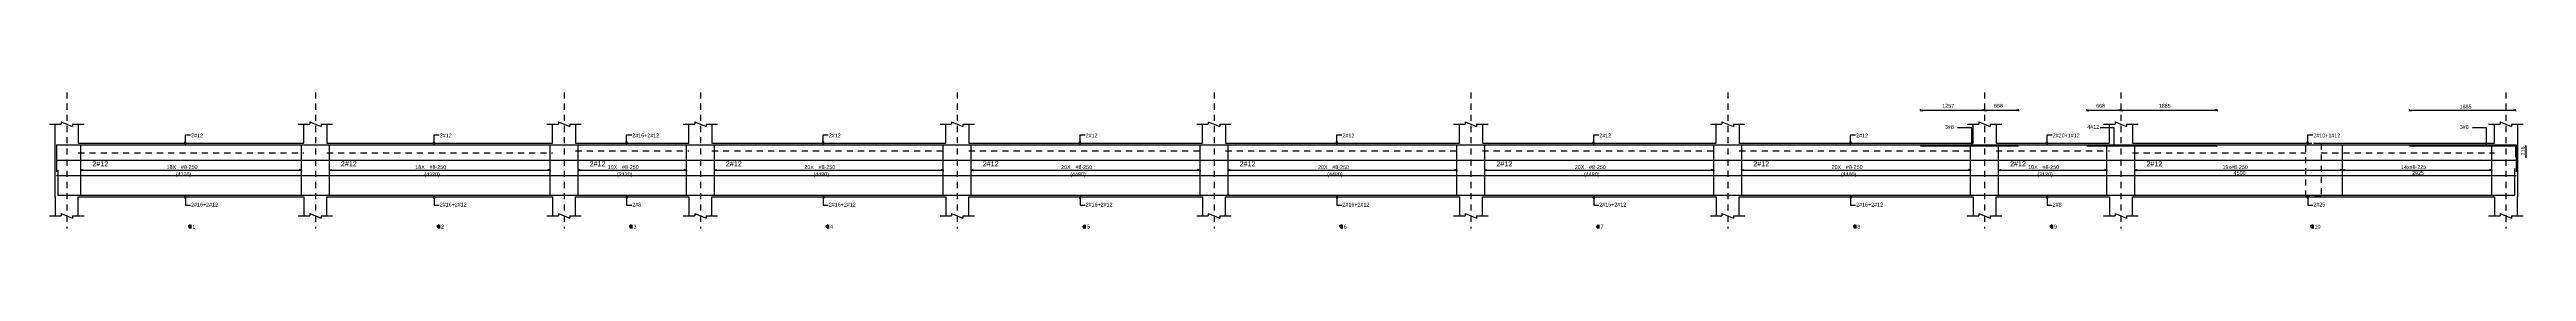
# Model space of a CAD drawing. Extents: x 0 to 98, y 3 to 248.
# Drawn here: x 39.84 to 88.35, y 244.88 to 247.56 of the extents above; entities that cross this region are included whole.
import ezdxf

# ---------------------------------------------------------------- set-up
doc = ezdxf.new("R2010")
doc.units = 0
doc.linetypes.add('ACAD_ISO02W100', pattern=[15, 12, -3])
for name, color, linetype in [('Axisline', 1, 'CONTINUOUS'), ('Beam_bottombarlabeling', 2, 'CONTINUOUS'), ('Beam_topbarsLabeling', 2, 'CONTINUOUS'), ('dim_all', 7, 'CONTINUOUS'), ('Extra_Topsteel_Labeling', 2, 'CONTINUOUS'), ('Extrabars', 7, 'CONTINUOUS'), ('Longsection', 2, 'CONTINUOUS'), ('main_botbars', 4, 'CONTINUOUS'), ('SecondaryBeam', 2, 'CONTINUOUS'), ('SectionLine', 4, 'CONTINUOUS'), ('Sidefacebar', 140, 'CONTINUOUS'), ('Slabline', 253, 'CONTINUOUS'), ('Stirrup_bar', 1, 'CONTINUOUS'), ('Stirrup_Dia_Spacing', 2, 'CONTINUOUS'), ('Stirrup_Length', 7, 'CONTINUOUS'), ('Stirrup_Numbers', 2, 'CONTINUOUS')]:
    doc.layers.add(name, color=color, linetype=linetype)
doc.styles.add('STRUDS_Arial', font='ARIAL.TTF', dxfattribs={"height": 0.04})

msp = doc.modelspace()

# ---------------------------------------------------------------- linework, layer by layer
at = {"layer": 'Axisline', "linetype": 'ACAD_ISO02W100', "ltscale": 0.01}
for p, q in [((40.18, 247.555), (40.18, 244.88)), ((45.05, 247.555), (45.05, 244.88)), ((49.92, 247.555), (49.92, 244.88)), ((52.59, 247.555), (52.59, 244.88)), ((57.62, 247.555), (57.62, 244.88)), ((62.65, 247.555), (62.65, 244.88)), ((67.68, 247.555), (67.68, 244.88)), ((72.71, 247.555), (72.71, 244.88)), ((77.74, 247.555), (77.74, 244.88)), ((80.41, 247.555), (80.41, 244.88)), ((87.95, 247.555), (87.95, 244.88))]:
    msp.add_line(p, q, dxfattribs=at)
at = {"layer": 'Beam_bottombarlabeling'}
for p, q in [((42.505, 245.538), (42.495, 245.478)), ((42.495, 245.478), (42.515, 245.478)), ((42.505, 245.538), (42.505, 245.338)), ((42.505, 245.538), (42.515, 245.478)), ((47.375, 245.538), (47.365, 245.478)), ((47.365, 245.478), (47.385, 245.478)), ((47.375, 245.538), (47.375, 245.338)), ((47.375, 245.538), (47.385, 245.478)), ((51.145, 245.538), (51.135, 245.478)), ((51.135, 245.478), (51.155, 245.478)), ((51.145, 245.538), (51.145, 245.338)), ((51.145, 245.538), (51.155, 245.478)), ((54.995, 245.538), (54.985, 245.478)), ((54.985, 245.478), (55.005, 245.478)), ((54.995, 245.538), (54.995, 245.338)), ((54.995, 245.538), (55.005, 245.478)), ((60.025, 245.538), (60.015, 245.478)), ((60.015, 245.478), (60.035, 245.478)), ((60.025, 245.538), (60.025, 245.338)), ((60.025, 245.538), (60.035, 245.478)), ((65.055, 245.538), (65.045, 245.478)), ((65.045, 245.478), (65.065, 245.478)), ((65.055, 245.538), (65.055, 245.338)), ((65.055, 245.538), (65.065, 245.478)), ((70.085, 245.538), (70.075, 245.478)), ((70.075, 245.478), (70.095, 245.478)), ((70.085, 245.538), (70.085, 245.338)), ((70.085, 245.538), (70.095, 245.478)), ((75.115, 245.538), (75.105, 245.478)), ((75.105, 245.478), (75.125, 245.478)), ((75.115, 245.538), (75.115, 245.338)), ((75.115, 245.538), (75.125, 245.478)), ((78.965, 245.538), (78.955, 245.478)), ((78.955, 245.478), (78.975, 245.478)), ((78.965, 245.538), (78.965, 245.338)), ((78.965, 245.538), (78.975, 245.478)), ((84.07, 245.538), (84.06, 245.478)), ((84.06, 245.478), (84.08, 245.478)), ((84.07, 245.538), (84.07, 245.338)), ((84.07, 245.538), (84.08, 245.478)), ((42.505, 245.338), (42.605, 245.338)), ((47.375, 245.338), (47.475, 245.338)), ((51.145, 245.338), (51.245, 245.338)), ((54.995, 245.338), (55.095, 245.338)), ((60.025, 245.338), (60.125, 245.338)), ((65.055, 245.338), (65.155, 245.338)), ((70.085, 245.338), (70.185, 245.338)), ((75.115, 245.338), (75.215, 245.338)), ((78.965, 245.338), (79.065, 245.338)), ((84.07, 245.338), (84.17, 245.338))]:
    msp.add_line(p, q, dxfattribs=at)
for points in [[(42.505, 245.538), (42.495, 245.478), (42.505, 245.538), (42.515, 245.478)], [(47.375, 245.538), (47.365, 245.478), (47.375, 245.538), (47.385, 245.478)], [(51.145, 245.538), (51.135, 245.478), (51.145, 245.538), (51.155, 245.478)], [(54.995, 245.538), (54.985, 245.478), (54.995, 245.538), (55.005, 245.478)], [(60.025, 245.538), (60.015, 245.478), (60.025, 245.538), (60.035, 245.478)], [(65.055, 245.538), (65.045, 245.478), (65.055, 245.538), (65.065, 245.478)], [(70.085, 245.538), (70.075, 245.478), (70.085, 245.538), (70.095, 245.478)], [(75.115, 245.538), (75.105, 245.478), (75.115, 245.538), (75.125, 245.478)], [(78.965, 245.538), (78.955, 245.478), (78.965, 245.538), (78.975, 245.478)], [(84.07, 245.538), (84.06, 245.478), (84.07, 245.538), (84.08, 245.478)]]:
    msp.add_solid(points, dxfattribs=at)
at = {"layer": 'Beam_topbarsLabeling'}
for p, q in [((42.505, 246.522), (42.495, 246.582)), ((42.495, 246.582), (42.515, 246.582)), ((42.505, 246.522), (42.505, 246.722)), ((42.505, 246.722), (42.605, 246.722)), ((42.505, 246.522), (42.515, 246.582)), ((42.505, 246.582), (42.51, 246.582)), ((47.375, 246.522), (47.365, 246.582)), ((47.365, 246.582), (47.385, 246.582)), ((47.375, 246.522), (47.375, 246.722)), ((47.375, 246.722), (47.475, 246.722)), ((47.375, 246.522), (47.385, 246.582)), ((47.375, 246.582), (47.38, 246.582)), ((51.145, 246.522), (51.135, 246.582)), ((51.135, 246.582), (51.155, 246.582)), ((51.145, 246.522), (51.145, 246.722)), ((51.145, 246.722), (51.245, 246.722)), ((51.145, 246.522), (51.155, 246.582)), ((51.145, 246.582), (51.15, 246.582)), ((54.995, 246.522), (54.985, 246.582)), ((54.985, 246.582), (55.005, 246.582)), ((54.995, 246.522), (54.995, 246.722)), ((54.995, 246.722), (55.095, 246.722)), ((54.995, 246.522), (55.005, 246.582)), ((54.995, 246.582), (55, 246.582)), ((60.025, 246.522), (60.015, 246.582)), ((60.015, 246.582), (60.035, 246.582)), ((60.025, 246.522), (60.025, 246.722)), ((60.025, 246.722), (60.125, 246.722)), ((60.025, 246.522), (60.035, 246.582)), ((60.025, 246.582), (60.03, 246.582)), ((65.055, 246.522), (65.045, 246.582)), ((65.045, 246.582), (65.065, 246.582)), ((65.055, 246.522), (65.055, 246.722)), ((65.055, 246.722), (65.155, 246.722)), ((65.055, 246.522), (65.065, 246.582)), ((65.055, 246.582), (65.06, 246.582)), ((70.085, 246.522), (70.075, 246.582)), ((70.075, 246.582), (70.095, 246.582)), ((70.085, 246.522), (70.085, 246.722)), ((70.085, 246.722), (70.185, 246.722)), ((70.085, 246.522), (70.095, 246.582)), ((70.085, 246.582), (70.09, 246.582)), ((75.115, 246.522), (75.105, 246.582)), ((75.105, 246.582), (75.125, 246.582)), ((75.115, 246.522), (75.115, 246.722)), ((75.115, 246.722), (75.215, 246.722)), ((75.115, 246.522), (75.125, 246.582)), ((75.115, 246.582), (75.12, 246.582)), ((78.965, 246.522), (78.955, 246.582)), ((78.955, 246.582), (78.975, 246.582)), ((78.965, 246.522), (78.965, 246.722)), ((78.965, 246.722), (79.065, 246.722)), ((78.965, 246.522), (78.975, 246.582)), ((78.965, 246.582), (78.97, 246.582)), ((84.07, 246.522), (84.06, 246.582)), ((84.06, 246.582), (84.08, 246.582)), ((84.07, 246.522), (84.07, 246.722)), ((84.07, 246.722), (84.17, 246.722)), ((84.07, 246.522), (84.08, 246.582)), ((84.07, 246.582), (84.075, 246.582))]:
    msp.add_line(p, q, dxfattribs=at)
for points in [[(42.505, 246.522), (42.495, 246.582), (42.505, 246.522), (42.515, 246.582)], [(47.375, 246.522), (47.365, 246.582), (47.375, 246.522), (47.385, 246.582)], [(51.145, 246.522), (51.135, 246.582), (51.145, 246.522), (51.155, 246.582)], [(54.995, 246.522), (54.985, 246.582), (54.995, 246.522), (55.005, 246.582)], [(60.025, 246.522), (60.015, 246.582), (60.025, 246.522), (60.035, 246.582)], [(65.055, 246.522), (65.045, 246.582), (65.055, 246.522), (65.065, 246.582)], [(70.085, 246.522), (70.075, 246.582), (70.085, 246.522), (70.095, 246.582)], [(75.115, 246.522), (75.105, 246.582), (75.115, 246.522), (75.125, 246.582)], [(78.965, 246.522), (78.955, 246.582), (78.965, 246.522), (78.975, 246.582)], [(84.07, 246.522), (84.06, 246.582), (84.07, 246.522), (84.08, 246.582)]]:
    msp.add_solid(points, dxfattribs=at)
at = {"layer": 'dim_all'}
for p, q in [((76.4825, 247.205), (76.4825, 247.225)), ((76.4825, 247.205), (76.4825, 247.218)), ((76.4825, 247.205), (76.4825, 247.218)), ((76.4825, 247.205), (76.5225, 247.215)), ((76.4825, 247.205), (76.4825, 247.185)), ((76.4825, 247.205), (76.5225, 247.195)), ((76.4825, 247.205), (76.4825, 247.193)), ((76.4825, 247.205), (76.4825, 247.193)), ((76.4825, 247.205), (78.4075, 247.205)), ((76.5225, 247.195), (76.5225, 247.215)), ((77.74, 247.205), (77.7, 247.215)), ((77.7, 247.195), (77.7, 247.215)), ((77.74, 247.205), (77.7, 247.215)), ((77.7, 247.195), (77.7, 247.215)), ((77.74, 247.205), (77.7, 247.195)), ((77.74, 247.205), (77.7, 247.195)), ((77.74, 247.205), (77.74, 247.225)), ((77.74, 247.205), (77.74, 247.225)), ((77.74, 247.205), (77.74, 247.225)), ((77.74, 247.205), (77.74, 247.225)), ((77.74, 247.205), (77.74, 247.218)), ((77.74, 247.205), (77.74, 247.218)), ((77.74, 247.205), (77.74, 247.218)), ((77.74, 247.205), (77.74, 247.218)), ((77.74, 247.205), (77.78, 247.215)), ((77.74, 247.205), (77.78, 247.215)), ((77.74, 247.205), (77.74, 247.185)), ((77.74, 247.205), (77.78, 247.195)), ((77.74, 247.205), (77.74, 247.185)), ((77.74, 247.205), (77.74, 247.193)), ((77.74, 247.205), (77.74, 247.193)), ((77.74, 247.205), (77.74, 247.193)), ((77.74, 247.205), (77.74, 247.193)), ((77.74, 247.205), (77.74, 247.205)), ((77.74, 247.205), (77.74, 247.185)), ((77.74, 247.205), (77.78, 247.195)), ((77.74, 247.205), (77.74, 247.185)), ((77.78, 247.195), (77.78, 247.215)), ((77.78, 247.195), (77.78, 247.215)), ((78.4075, 247.205), (78.3675, 247.215)), ((78.3675, 247.195), (78.3675, 247.215)), ((78.4075, 247.205), (78.3675, 247.195)), ((78.4075, 247.205), (78.4075, 247.225)), ((78.4075, 247.205), (78.4075, 247.218)), ((78.4075, 247.205), (78.4075, 247.218)), ((78.4075, 247.205), (78.4075, 247.185)), ((78.4075, 247.205), (78.4075, 247.193)), ((78.4075, 247.205), (78.4075, 247.193)), ((79.7425, 247.205), (79.7425, 247.225)), ((79.7425, 247.205), (79.7425, 247.218)), ((79.7425, 247.205), (79.7425, 247.218)), ((79.7425, 247.205), (79.7825, 247.215)), ((79.7425, 247.205), (79.7425, 247.185)), ((79.7425, 247.205), (79.7825, 247.195)), ((79.7425, 247.205), (79.7425, 247.193)), ((79.7425, 247.205), (79.7425, 247.193)), ((79.7425, 247.205), (82.295, 247.205)), ((79.7825, 247.195), (79.7825, 247.215)), ((80.41, 247.205), (80.37, 247.215)), ((80.37, 247.195), (80.37, 247.215)), ((80.41, 247.205), (80.37, 247.215)), ((80.37, 247.195), (80.37, 247.215)), ((80.41, 247.205), (80.37, 247.195)), ((80.41, 247.205), (80.37, 247.195)), ((80.41, 247.205), (80.41, 247.225)), ((80.41, 247.205), (80.41, 247.225)), ((80.41, 247.205), (80.41, 247.225)), ((80.41, 247.205), (80.41, 247.225)), ((80.41, 247.205), (80.41, 247.218)), ((80.41, 247.205), (80.41, 247.218)), ((80.41, 247.205), (80.41, 247.218)), ((80.41, 247.205), (80.41, 247.218)), ((80.41, 247.205), (80.45, 247.215)), ((80.41, 247.205), (80.45, 247.215)), ((80.41, 247.205), (80.41, 247.185)), ((80.41, 247.205), (80.45, 247.195)), ((80.41, 247.205), (80.41, 247.185)), ((80.41, 247.205), (80.41, 247.193)), ((80.41, 247.205), (80.41, 247.193)), ((80.41, 247.205), (80.41, 247.193)), ((80.41, 247.205), (80.41, 247.193)), ((80.41, 247.205), (80.41, 247.205)), ((80.41, 247.205), (80.41, 247.185)), ((80.41, 247.205), (80.45, 247.195)), ((80.41, 247.205), (80.41, 247.185)), ((80.45, 247.195), (80.45, 247.215)), ((80.45, 247.195), (80.45, 247.215)), ((82.295, 247.205), (82.255, 247.215)), ((82.255, 247.195), (82.255, 247.215)), ((82.295, 247.205), (82.255, 247.195)), ((82.295, 247.205), (82.295, 247.225)), ((82.295, 247.205), (82.295, 247.218)), ((82.295, 247.205), (82.295, 247.218)), ((82.295, 247.205), (82.295, 247.185)), ((82.295, 247.205), (82.295, 247.193)), ((82.295, 247.205), (82.295, 247.193)), ((86.065, 247.205), (86.065, 247.225)), ((86.065, 247.205), (86.065, 247.218)), ((86.065, 247.205), (86.065, 247.218)), ((86.065, 247.205), (86.105, 247.215)), ((86.065, 247.205), (86.065, 247.185)), ((86.065, 247.205), (86.105, 247.195)), ((86.065, 247.205), (86.065, 247.193)), ((86.065, 247.205), (86.065, 247.193)), ((86.065, 247.205), (88.142, 247.205)), ((86.105, 247.195), (86.105, 247.215)), ((88.142, 247.205), (88.102, 247.215)), ((88.102, 247.195), (88.102, 247.215)), ((88.142, 247.205), (88.102, 247.195)), ((88.142, 247.205), (88.142, 247.225)), ((88.142, 247.205), (88.142, 247.218)), ((88.142, 247.205), (88.142, 247.218)), ((88.142, 247.205), (88.142, 247.185)), ((88.142, 247.205), (88.142, 247.193)), ((88.142, 247.205), (88.142, 247.193)), ((88.341, 246.501), (88.3285, 246.501)), ((88.341, 246.501), (88.3322, 246.492)), ((88.341, 246.501), (88.3499, 246.509)), ((88.341, 246.501), (88.3535, 246.501)), ((88.341, 246.501), (88.341, 246.284)), ((88.341, 246.284), (88.3285, 246.284)), ((88.341, 246.284), (88.3322, 246.275)), ((88.341, 246.284), (88.3499, 246.293)), ((88.341, 246.284), (88.3535, 246.284))]:
    msp.add_line(p, q, dxfattribs=at)
for points in [[(76.4825, 247.205), (76.5225, 247.215), (76.4825, 247.205), (76.5225, 247.195)], [(77.74, 247.205), (77.7, 247.215), (77.74, 247.205), (77.7, 247.195)], [(77.74, 247.205), (77.7, 247.215), (77.74, 247.205), (77.7, 247.195)], [(77.74, 247.205), (77.78, 247.215), (77.74, 247.205), (77.78, 247.195)], [(77.74, 247.205), (77.78, 247.215), (77.74, 247.205), (77.78, 247.195)], [(78.4075, 247.205), (78.3675, 247.215), (78.4075, 247.205), (78.3675, 247.195)], [(79.7425, 247.205), (79.7825, 247.215), (79.7425, 247.205), (79.7825, 247.195)], [(80.41, 247.205), (80.37, 247.215), (80.41, 247.205), (80.37, 247.195)], [(80.41, 247.205), (80.37, 247.215), (80.41, 247.205), (80.37, 247.195)], [(80.41, 247.205), (80.45, 247.215), (80.41, 247.205), (80.45, 247.195)], [(80.41, 247.205), (80.45, 247.215), (80.41, 247.205), (80.45, 247.195)], [(82.295, 247.205), (82.255, 247.215), (82.295, 247.205), (82.255, 247.195)], [(86.065, 247.205), (86.105, 247.215), (86.065, 247.205), (86.105, 247.195)], [(88.142, 247.205), (88.102, 247.215), (88.142, 247.205), (88.102, 247.195)]]:
    msp.add_solid(points, dxfattribs=at)
at = {"layer": 'Extra_Topsteel_Labeling'}
for p, q in [((77.4885, 246.859), (77.2135, 246.859)), ((77.4885, 246.509), (77.4885, 246.859)), ((80.2765, 246.859), (80.0015, 246.859)), ((80.2765, 246.509), (80.2765, 246.859)), ((87.573, 246.859), (87.298, 246.859)), ((87.573, 246.509), (87.573, 246.859))]:
    msp.add_line(p, q, dxfattribs=at)
for points in [[(77.4885, 246.509), (77.4785, 246.569), (77.4885, 246.509), (77.4985, 246.569)], [(80.2765, 246.509), (80.2665, 246.569), (80.2765, 246.509), (80.2865, 246.569)], [(87.573, 246.509), (87.563, 246.569), (87.573, 246.509), (87.583, 246.569)]]:
    msp.add_solid(points, dxfattribs=at)
at = {"layer": 'Extrabars'}
for p, q in [((78.4075, 246.5), (76.4825, 246.5)), ((82.295, 246.496), (79.7425, 246.496)), ((88.142, 246.501), (86.065, 246.501)), ((88.142, 246.501), (88.142, 246.284))]:
    msp.add_line(p, q, dxfattribs=at)
at = {"layer": 'Longsection'}
for p, q in [((39.8425, 246.93), (39.955, 246.93)), ((39.8425, 246.93), (40.0675, 246.93)), ((39.955, 246.555), (39.955, 246.93)), ((40.0675, 246.975), (40.0675, 246.93)), ((40.0675, 246.975), (40.2925, 246.885)), ((40.2925, 246.93), (40.2925, 246.885)), ((40.2925, 246.93), (40.5175, 246.93)), ((40.405, 246.93), (40.405, 246.555)), ((44.7125, 246.93), (44.825, 246.93)), ((44.7125, 246.93), (44.9375, 246.93)), ((44.825, 246.555), (44.825, 246.93)), ((44.9375, 246.975), (44.9375, 246.93)), ((44.9375, 246.975), (45.1625, 246.885)), ((45.1625, 246.93), (45.1625, 246.885)), ((45.1625, 246.93), (45.3875, 246.93)), ((45.275, 246.93), (45.275, 246.555)), ((49.5825, 246.93), (49.695, 246.93)), ((49.5825, 246.93), (49.8075, 246.93)), ((49.695, 246.555), (49.695, 246.93)), ((49.8075, 246.975), (49.8075, 246.93)), ((49.8075, 246.975), (50.0325, 246.885)), ((50.0325, 246.93), (50.0325, 246.885)), ((50.0325, 246.93), (50.2575, 246.93)), ((50.145, 246.93), (50.145, 246.555)), ((52.2525, 246.93), (52.365, 246.93)), ((52.2525, 246.93), (52.4775, 246.93)), ((52.365, 246.555), (52.365, 246.93)), ((52.4775, 246.975), (52.4775, 246.93)), ((52.4775, 246.975), (52.7025, 246.885)), ((52.7025, 246.93), (52.7025, 246.885)), ((52.7025, 246.93), (52.9275, 246.93)), ((52.815, 246.93), (52.815, 246.555)), ((57.2825, 246.93), (57.395, 246.93)), ((57.2825, 246.93), (57.5075, 246.93)), ((57.395, 246.555), (57.395, 246.93)), ((57.5075, 246.975), (57.5075, 246.93)), ((57.5075, 246.975), (57.7325, 246.885)), ((57.7325, 246.93), (57.7325, 246.885)), ((57.7325, 246.93), (57.9575, 246.93)), ((57.845, 246.93), (57.845, 246.555)), ((62.3125, 246.93), (62.425, 246.93)), ((62.3125, 246.93), (62.5375, 246.93)), ((62.425, 246.555), (62.425, 246.93)), ((62.5375, 246.975), (62.5375, 246.93)), ((62.5375, 246.975), (62.7625, 246.885)), ((62.7625, 246.93), (62.7625, 246.885)), ((62.7625, 246.93), (62.9875, 246.93)), ((62.875, 246.93), (62.875, 246.555)), ((67.3425, 246.93), (67.455, 246.93)), ((67.3425, 246.93), (67.5675, 246.93)), ((67.455, 246.555), (67.455, 246.93)), ((67.5675, 246.975), (67.5675, 246.93)), ((67.5675, 246.975), (67.7925, 246.885)), ((67.7925, 246.93), (67.7925, 246.885)), ((67.7925, 246.93), (68.0175, 246.93)), ((67.905, 246.93), (67.905, 246.555)), ((72.3725, 246.93), (72.485, 246.93)), ((72.3725, 246.93), (72.5975, 246.93)), ((72.485, 246.555), (72.485, 246.93)), ((72.5975, 246.975), (72.5975, 246.93)), ((72.5975, 246.975), (72.8225, 246.885)), ((72.8225, 246.93), (72.8225, 246.885)), ((72.8225, 246.93), (73.0475, 246.93)), ((72.935, 246.93), (72.935, 246.555)), ((77.4025, 246.93), (77.515, 246.93)), ((77.4025, 246.93), (77.6275, 246.93)), ((77.515, 246.555), (77.515, 246.93)), ((77.6275, 246.975), (77.6275, 246.93)), ((77.6275, 246.975), (77.8525, 246.885)), ((77.8525, 246.93), (77.8525, 246.885)), ((77.8525, 246.93), (78.0775, 246.93)), ((77.965, 246.93), (77.965, 246.555)), ((80.0725, 246.93), (80.185, 246.93)), ((80.0725, 246.93), (80.2975, 246.93)), ((80.185, 246.555), (80.185, 246.93)), ((80.2975, 246.975), (80.2975, 246.93)), ((80.2975, 246.975), (80.5225, 246.885)), ((80.5225, 246.93), (80.5225, 246.885)), ((80.5225, 246.93), (80.7475, 246.93)), ((80.635, 246.93), (80.635, 246.555)), ((87.6125, 246.93), (87.725, 246.93)), ((87.6125, 246.93), (87.8375, 246.93)), ((87.725, 246.555), (87.725, 246.93)), ((87.8375, 246.975), (87.8375, 246.93)), ((87.8375, 246.975), (88.0625, 246.885)), ((88.0625, 246.93), (88.0625, 246.885)), ((88.0625, 246.93), (88.2875, 246.93)), ((88.175, 246.93), (88.175, 246.555)), ((39.955, 245.505), (39.955, 246.555)), ((40.18, 246.555), (40.18, 246.555)), ((40.405, 246.555), (44.825, 246.555)), ((45.275, 246.555), (49.695, 246.555)), ((50.145, 246.555), (52.365, 246.555)), ((52.815, 246.555), (57.395, 246.555)), ((57.845, 246.555), (62.425, 246.555)), ((62.875, 246.555), (67.455, 246.555)), ((67.905, 246.555), (72.485, 246.555)), ((72.935, 246.555), (77.515, 246.555)), ((77.965, 246.555), (80.185, 246.555)), ((80.635, 246.555), (84.03, 246.555)), ((84.18, 246.555), (87.725, 246.555)), ((88.175, 246.555), (88.175, 245.505)), ((39.955, 245.505), (39.955, 245.13)), ((40.405, 245.13), (40.405, 245.505)), ((40.405, 245.505), (44.825, 245.505)), ((44.825, 245.505), (44.825, 245.13)), ((45.275, 245.13), (45.275, 245.505)), ((45.275, 245.505), (49.695, 245.505)), ((49.695, 245.505), (49.695, 245.13)), ((50.145, 245.13), (50.145, 245.505)), ((50.145, 245.505), (52.365, 245.505)), ((52.365, 245.505), (52.365, 245.13)), ((52.815, 245.13), (52.815, 245.505)), ((52.815, 245.505), (57.395, 245.505)), ((57.395, 245.505), (57.395, 245.13)), ((57.845, 245.13), (57.845, 245.505)), ((57.845, 245.505), (62.425, 245.505)), ((62.425, 245.505), (62.425, 245.13)), ((62.875, 245.13), (62.875, 245.505)), ((62.875, 245.505), (67.455, 245.505)), ((67.455, 245.505), (67.455, 245.13)), ((67.905, 245.13), (67.905, 245.505)), ((67.905, 245.505), (72.485, 245.505)), ((72.485, 245.505), (72.485, 245.13)), ((72.935, 245.13), (72.935, 245.505)), ((72.935, 245.505), (77.515, 245.505)), ((77.515, 245.505), (77.515, 245.13)), ((77.965, 245.13), (77.965, 245.505)), ((77.965, 245.505), (80.185, 245.505)), ((80.185, 245.505), (80.185, 245.13)), ((80.635, 245.13), (80.635, 245.505)), ((80.635, 245.505), (84.03, 245.505)), ((84.03, 245.505), (87.725, 245.505)), ((87.725, 245.505), (87.725, 245.13)), ((88.175, 245.13), (88.175, 245.505)), ((39.8425, 245.13), (39.955, 245.13)), ((39.8425, 245.13), (40.0675, 245.13)), ((40.0675, 245.175), (40.0675, 245.13)), ((40.0675, 245.175), (40.2925, 245.085)), ((40.2925, 245.13), (40.2925, 245.085)), ((40.2925, 245.13), (40.5175, 245.13)), ((44.7125, 245.13), (44.825, 245.13)), ((44.7125, 245.13), (44.9375, 245.13)), ((44.9375, 245.175), (44.9375, 245.13)), ((44.9375, 245.175), (45.1625, 245.085)), ((45.1625, 245.13), (45.1625, 245.085)), ((45.1625, 245.13), (45.3875, 245.13)), ((49.5825, 245.13), (49.695, 245.13)), ((49.5825, 245.13), (49.8075, 245.13)), ((49.8075, 245.175), (49.8075, 245.13)), ((49.8075, 245.175), (50.0325, 245.085)), ((50.0325, 245.13), (50.0325, 245.085)), ((50.0325, 245.13), (50.2575, 245.13)), ((52.2525, 245.13), (52.365, 245.13)), ((52.2525, 245.13), (52.4775, 245.13)), ((52.4775, 245.175), (52.4775, 245.13)), ((52.4775, 245.175), (52.7025, 245.085)), ((52.7025, 245.13), (52.7025, 245.085)), ((52.7025, 245.13), (52.9275, 245.13)), ((57.2825, 245.13), (57.395, 245.13)), ((57.2825, 245.13), (57.5075, 245.13)), ((57.5075, 245.175), (57.5075, 245.13)), ((57.5075, 245.175), (57.7325, 245.085)), ((57.7325, 245.13), (57.7325, 245.085)), ((57.7325, 245.13), (57.9575, 245.13)), ((62.3125, 245.13), (62.425, 245.13)), ((62.3125, 245.13), (62.5375, 245.13)), ((62.5375, 245.175), (62.5375, 245.13)), ((62.5375, 245.175), (62.7625, 245.085)), ((62.7625, 245.13), (62.7625, 245.085)), ((62.7625, 245.13), (62.9875, 245.13)), ((67.3425, 245.13), (67.455, 245.13)), ((67.3425, 245.13), (67.5675, 245.13)), ((67.5675, 245.175), (67.5675, 245.13)), ((67.5675, 245.175), (67.7925, 245.085)), ((67.7925, 245.13), (67.7925, 245.085)), ((67.7925, 245.13), (68.0175, 245.13)), ((72.3725, 245.13), (72.485, 245.13)), ((72.3725, 245.13), (72.5975, 245.13)), ((72.5975, 245.175), (72.5975, 245.13)), ((72.5975, 245.175), (72.8225, 245.085)), ((72.8225, 245.13), (72.8225, 245.085)), ((72.8225, 245.13), (73.0475, 245.13)), ((77.4025, 245.13), (77.515, 245.13)), ((77.4025, 245.13), (77.6275, 245.13)), ((77.6275, 245.175), (77.6275, 245.13)), ((77.6275, 245.175), (77.8525, 245.085)), ((77.8525, 245.13), (77.8525, 245.085)), ((77.8525, 245.13), (78.0775, 245.13)), ((80.0725, 245.13), (80.185, 245.13)), ((80.0725, 245.13), (80.2975, 245.13)), ((80.2975, 245.175), (80.2975, 245.13)), ((80.2975, 245.175), (80.5225, 245.085)), ((80.5225, 245.13), (80.5225, 245.085)), ((80.5225, 245.13), (80.7475, 245.13)), ((87.6125, 245.13), (87.725, 245.13)), ((87.6125, 245.13), (87.8375, 245.13)), ((87.8375, 245.175), (87.8375, 245.13)), ((87.8375, 245.175), (88.0625, 245.085)), ((88.0625, 245.13), (88.0625, 245.085)), ((88.0625, 245.13), (88.2875, 245.13))]:
    msp.add_line(p, q, dxfattribs=at)
at = {"layer": 'main_botbars'}
for p, q in [((39.98, 246.522), (39.98, 245.997)), ((39.98, 246.522), (45.25, 246.522)), ((44.85, 246.522), (50.12, 246.522)), ((49.72, 246.522), (52.79, 246.522)), ((52.39, 246.522), (57.82, 246.522)), ((57.42, 246.522), (62.85, 246.522)), ((62.45, 246.522), (67.88, 246.522)), ((67.48, 246.522), (72.91, 246.522)), ((72.51, 246.522), (77.94, 246.522)), ((77.54, 246.522), (80.61, 246.522)), ((80.21, 246.522), (88.15, 246.522)), ((88.15, 246.522), (88.15, 245.997)), ((40.005, 246.03), (40.005, 245.538)), ((88.125, 245.538), (88.125, 246.063)), ((40.005, 245.538), (45.225, 245.538)), ((44.875, 245.538), (44.875, 245.538)), ((44.875, 245.538), (50.095, 245.538)), ((45.225, 245.538), (45.225, 245.538)), ((49.745, 245.538), (49.745, 245.538)), ((49.745, 245.538), (52.765, 245.538)), ((52.415, 245.538), (52.415, 245.538)), ((52.415, 245.538), (57.795, 245.538)), ((57.445, 245.538), (57.445, 245.538)), ((57.445, 245.538), (62.825, 245.538)), ((62.475, 245.538), (62.475, 245.538)), ((62.475, 245.538), (67.855, 245.538)), ((67.505, 245.538), (67.505, 245.538)), ((67.505, 245.538), (72.885, 245.538)), ((72.535, 245.538), (72.535, 245.538)), ((72.535, 245.538), (77.915, 245.538)), ((77.565, 245.538), (77.565, 245.538)), ((77.565, 245.538), (80.585, 245.538)), ((80.235, 245.538), (88.125, 245.538))]:
    msp.add_line(p, q, dxfattribs=at)
at = {"layer": 'SecondaryBeam', "linetype": 'ACAD_ISO02W100', "ltscale": 0.01}
for p, q in [((84.03, 246.555), (84.33, 246.555)), ((84.03, 245.505), (84.03, 246.555)), ((84.33, 246.555), (84.33, 245.505)), ((84.33, 245.505), (84.03, 245.505))]:
    msp.add_line(p, q, dxfattribs=at)
at = {"layer": 'SectionLine'}
for p, q in [((42.595, 244.955), (42.5575, 244.918)), ((42.595, 244.88), (42.5575, 244.918)), ((42.595, 244.88), (42.595, 244.955)), ((42.615, 244.88), (42.615, 244.955)), ((47.465, 244.955), (47.4275, 244.918)), ((47.465, 244.88), (47.4275, 244.918)), ((47.465, 244.88), (47.465, 244.955)), ((47.485, 244.88), (47.485, 244.955)), ((51.235, 244.955), (51.1975, 244.918)), ((51.235, 244.88), (51.1975, 244.918)), ((51.235, 244.88), (51.235, 244.955)), ((51.255, 244.88), (51.255, 244.955)), ((55.085, 244.955), (55.0475, 244.918)), ((55.085, 244.88), (55.0475, 244.918)), ((55.085, 244.88), (55.085, 244.955)), ((55.105, 244.88), (55.105, 244.955)), ((60.115, 244.955), (60.0775, 244.918)), ((60.115, 244.88), (60.0775, 244.918)), ((60.115, 244.88), (60.115, 244.955)), ((60.135, 244.88), (60.135, 244.955)), ((65.145, 244.955), (65.1075, 244.918)), ((65.145, 244.88), (65.1075, 244.918)), ((65.145, 244.88), (65.145, 244.955)), ((65.165, 244.88), (65.165, 244.955)), ((70.175, 244.955), (70.1375, 244.918)), ((70.175, 244.88), (70.1375, 244.918)), ((70.175, 244.88), (70.175, 244.955)), ((70.195, 244.88), (70.195, 244.955)), ((75.205, 244.955), (75.1675, 244.918)), ((75.205, 244.88), (75.1675, 244.918)), ((75.205, 244.88), (75.205, 244.955)), ((75.225, 244.88), (75.225, 244.955)), ((79.055, 244.955), (79.0175, 244.918)), ((79.055, 244.88), (79.0175, 244.918)), ((79.055, 244.88), (79.055, 244.955)), ((79.075, 244.88), (79.075, 244.955)), ((84.16, 244.955), (84.1225, 244.918)), ((84.16, 244.88), (84.1225, 244.918)), ((84.16, 244.88), (84.16, 244.955)), ((84.18, 244.88), (84.18, 244.955))]:
    msp.add_line(p, q, dxfattribs=at)
at = {"layer": 'Sidefacebar'}
for p, q in [((39.98, 246.222), (45.25, 246.222)), ((44.85, 246.222), (50.12, 246.222)), ((49.72, 246.222), (52.79, 246.222)), ((52.39, 246.222), (57.82, 246.222)), ((57.42, 246.222), (62.85, 246.222)), ((62.45, 246.222), (67.88, 246.222)), ((67.48, 246.222), (72.91, 246.222)), ((72.51, 246.222), (77.94, 246.222)), ((77.54, 246.222), (80.61, 246.222)), ((80.21, 246.222), (88.15, 246.222)), ((39.98, 245.922), (45.25, 245.922)), ((44.85, 245.922), (50.12, 245.922)), ((49.72, 245.922), (52.79, 245.922)), ((52.39, 245.922), (57.82, 245.922)), ((57.42, 245.922), (62.85, 245.922)), ((62.45, 245.922), (67.88, 245.922)), ((67.48, 245.922), (72.91, 245.922)), ((72.51, 245.922), (77.94, 245.922)), ((77.54, 245.922), (80.61, 245.922)), ((80.21, 245.922), (88.15, 245.922))]:
    msp.add_line(p, q, dxfattribs=at)
at = {"layer": 'Slabline', "linetype": 'ACAD_ISO02W100', "ltscale": 0.01}
for p, q in [((40.405, 246.365), (44.825, 246.365)), ((45.275, 246.365), (49.695, 246.365)), ((50.145, 246.405), (52.365, 246.405)), ((52.815, 246.405), (57.395, 246.405)), ((57.845, 246.405), (62.425, 246.405)), ((62.875, 246.405), (67.455, 246.405)), ((67.905, 246.405), (72.485, 246.405)), ((72.935, 246.405), (77.515, 246.405)), ((77.965, 246.405), (80.185, 246.405)), ((80.635, 246.37), (84.03, 246.37)), ((84.33, 246.37), (87.725, 246.37))]:
    msp.add_line(p, q, dxfattribs=at)
at = {"layer": 'Stirrup_bar'}
for p, q in [((40.455, 245.538), (40.455, 246.522)), ((44.775, 245.538), (44.775, 246.522)), ((45.325, 245.538), (45.325, 246.522)), ((49.645, 245.538), (49.645, 246.522)), ((50.195, 245.538), (50.195, 246.522)), ((52.315, 245.538), (52.315, 246.522)), ((52.865, 245.538), (52.865, 246.522)), ((57.345, 245.538), (57.345, 246.522)), ((57.895, 245.538), (57.895, 246.522)), ((62.375, 245.538), (62.375, 246.522)), ((62.925, 245.538), (62.925, 246.522)), ((67.405, 245.538), (67.405, 246.522)), ((67.955, 245.538), (67.955, 246.522)), ((72.435, 245.538), (72.435, 246.522)), ((72.985, 245.538), (72.985, 246.522)), ((77.465, 245.538), (77.465, 246.522)), ((78.015, 245.538), (78.015, 246.522)), ((80.135, 245.538), (80.135, 246.522)), ((80.685, 245.538), (80.685, 246.522)), ((84.75, 245.538), (84.75, 246.522)), ((87.675, 245.538), (87.675, 246.522))]:
    msp.add_line(p, q, dxfattribs=at)
at = {"layer": 'Stirrup_Length'}
for p, q in [((40.455, 246.03), (40.455, 246.05)), ((40.455, 246.03), (40.495, 246.04)), ((40.455, 246.03), (44.775, 246.03)), ((40.455, 246.03), (40.455, 246.01)), ((40.455, 246.03), (40.495, 246.02)), ((40.495, 246.02), (40.495, 246.04)), ((44.775, 246.03), (44.735, 246.04)), ((44.735, 246.02), (44.735, 246.04)), ((44.775, 246.03), (44.735, 246.02)), ((44.775, 246.03), (44.775, 246.05)), ((44.775, 246.03), (44.775, 246.01)), ((45.325, 246.03), (45.325, 246.05)), ((45.325, 246.03), (45.365, 246.04)), ((45.325, 246.03), (49.645, 246.03)), ((45.325, 246.03), (45.325, 246.01)), ((45.325, 246.03), (45.365, 246.02)), ((45.365, 246.02), (45.365, 246.04)), ((49.645, 246.03), (49.605, 246.04)), ((49.605, 246.02), (49.605, 246.04)), ((49.645, 246.03), (49.605, 246.02)), ((49.645, 246.03), (49.645, 246.05)), ((49.645, 246.03), (49.645, 246.01)), ((50.195, 246.03), (50.195, 246.05)), ((50.195, 246.03), (50.235, 246.04)), ((50.195, 246.03), (52.315, 246.03)), ((50.195, 246.03), (50.195, 246.01)), ((50.195, 246.03), (50.235, 246.02)), ((50.235, 246.02), (50.235, 246.04)), ((52.315, 246.03), (52.275, 246.04)), ((52.275, 246.02), (52.275, 246.04)), ((52.315, 246.03), (52.275, 246.02)), ((52.315, 246.03), (52.315, 246.05)), ((52.315, 246.03), (52.315, 246.01)), ((52.865, 246.03), (52.865, 246.05)), ((52.865, 246.03), (52.905, 246.04)), ((52.865, 246.03), (57.345, 246.03)), ((52.865, 246.03), (52.865, 246.01)), ((52.865, 246.03), (52.905, 246.02)), ((52.905, 246.02), (52.905, 246.04)), ((57.345, 246.03), (57.305, 246.04)), ((57.305, 246.02), (57.305, 246.04)), ((57.345, 246.03), (57.305, 246.02)), ((57.345, 246.03), (57.345, 246.05)), ((57.345, 246.03), (57.345, 246.01)), ((57.895, 246.03), (57.895, 246.05)), ((57.895, 246.03), (57.935, 246.04)), ((57.895, 246.03), (62.375, 246.03)), ((57.895, 246.03), (57.895, 246.01)), ((57.895, 246.03), (57.935, 246.02)), ((57.935, 246.02), (57.935, 246.04)), ((62.375, 246.03), (62.335, 246.04)), ((62.335, 246.02), (62.335, 246.04)), ((62.375, 246.03), (62.335, 246.02)), ((62.375, 246.03), (62.375, 246.05)), ((62.375, 246.03), (62.375, 246.01)), ((62.925, 246.03), (62.925, 246.05)), ((62.925, 246.03), (62.965, 246.04)), ((62.925, 246.03), (67.405, 246.03)), ((62.925, 246.03), (62.925, 246.01)), ((62.925, 246.03), (62.965, 246.02)), ((62.965, 246.02), (62.965, 246.04)), ((67.405, 246.03), (67.365, 246.04)), ((67.365, 246.02), (67.365, 246.04)), ((67.405, 246.03), (67.365, 246.02)), ((67.405, 246.03), (67.405, 246.05)), ((67.405, 246.03), (67.405, 246.01)), ((67.955, 246.03), (67.955, 246.05)), ((67.955, 246.03), (67.995, 246.04)), ((67.955, 246.03), (72.435, 246.03)), ((67.955, 246.03), (67.955, 246.01)), ((67.955, 246.03), (67.995, 246.02)), ((67.995, 246.02), (67.995, 246.04)), ((72.435, 246.03), (72.395, 246.04)), ((72.395, 246.02), (72.395, 246.04)), ((72.435, 246.03), (72.395, 246.02)), ((72.435, 246.03), (72.435, 246.05)), ((72.435, 246.03), (72.435, 246.01)), ((72.985, 246.03), (72.985, 246.05)), ((72.985, 246.03), (73.025, 246.04)), ((72.985, 246.03), (77.465, 246.03)), ((72.985, 246.03), (72.985, 246.01)), ((72.985, 246.03), (73.025, 246.02)), ((73.025, 246.02), (73.025, 246.04)), ((77.465, 246.03), (77.425, 246.04)), ((77.425, 246.02), (77.425, 246.04)), ((77.465, 246.03), (77.425, 246.02)), ((77.465, 246.03), (77.465, 246.05)), ((77.465, 246.03), (77.465, 246.01)), ((78.015, 246.03), (78.015, 246.05)), ((78.015, 246.03), (78.055, 246.04)), ((78.015, 246.03), (80.135, 246.03)), ((78.015, 246.03), (78.015, 246.01)), ((78.015, 246.03), (78.055, 246.02)), ((78.055, 246.02), (78.055, 246.04)), ((80.135, 246.03), (80.095, 246.04)), ((80.095, 246.02), (80.095, 246.04)), ((80.135, 246.03), (80.095, 246.02)), ((80.135, 246.03), (80.135, 246.05)), ((80.135, 246.03), (80.135, 246.01)), ((80.685, 246.03), (80.685, 246.05)), ((80.685, 246.03), (80.725, 246.04)), ((80.685, 246.03), (87.675, 246.03)), ((80.685, 246.03), (80.685, 246.01)), ((80.685, 246.03), (80.725, 246.02)), ((80.725, 246.02), (80.725, 246.04)), ((84.75, 246.03), (84.71, 246.04)), ((84.71, 246.02), (84.71, 246.04)), ((84.75, 246.03), (84.71, 246.02)), ((84.75, 246.03), (84.75, 246.05)), ((84.75, 246.03), (84.75, 246.05)), ((84.75, 246.03), (84.79, 246.04)), ((84.75, 246.03), (84.75, 246.01)), ((84.75, 246.03), (84.79, 246.02)), ((84.75, 246.03), (84.75, 246.01)), ((84.79, 246.02), (84.79, 246.04)), ((87.675, 246.03), (87.635, 246.04)), ((87.635, 246.02), (87.635, 246.04)), ((87.675, 246.03), (87.635, 246.02)), ((87.675, 246.03), (87.675, 246.05)), ((87.675, 246.03), (87.675, 246.01))]:
    msp.add_line(p, q, dxfattribs=at)
for points in [[(40.455, 246.03), (40.495, 246.04), (40.455, 246.03), (40.495, 246.02)], [(44.775, 246.03), (44.735, 246.04), (44.775, 246.03), (44.735, 246.02)], [(45.325, 246.03), (45.365, 246.04), (45.325, 246.03), (45.365, 246.02)], [(49.645, 246.03), (49.605, 246.04), (49.645, 246.03), (49.605, 246.02)], [(50.195, 246.03), (50.235, 246.04), (50.195, 246.03), (50.235, 246.02)], [(52.315, 246.03), (52.275, 246.04), (52.315, 246.03), (52.275, 246.02)], [(52.865, 246.03), (52.905, 246.04), (52.865, 246.03), (52.905, 246.02)], [(57.345, 246.03), (57.305, 246.04), (57.345, 246.03), (57.305, 246.02)], [(57.895, 246.03), (57.935, 246.04), (57.895, 246.03), (57.935, 246.02)], [(62.375, 246.03), (62.335, 246.04), (62.375, 246.03), (62.335, 246.02)], [(62.925, 246.03), (62.965, 246.04), (62.925, 246.03), (62.965, 246.02)], [(67.405, 246.03), (67.365, 246.04), (67.405, 246.03), (67.365, 246.02)], [(67.955, 246.03), (67.995, 246.04), (67.955, 246.03), (67.995, 246.02)], [(72.435, 246.03), (72.395, 246.04), (72.435, 246.03), (72.395, 246.02)], [(72.985, 246.03), (73.025, 246.04), (72.985, 246.03), (73.025, 246.02)], [(77.465, 246.03), (77.425, 246.04), (77.465, 246.03), (77.425, 246.02)], [(78.015, 246.03), (78.055, 246.04), (78.015, 246.03), (78.055, 246.02)], [(80.135, 246.03), (80.095, 246.04), (80.135, 246.03), (80.095, 246.02)], [(80.685, 246.03), (80.725, 246.04), (80.685, 246.03), (80.725, 246.02)], [(84.75, 246.03), (84.71, 246.04), (84.75, 246.03), (84.71, 246.02)], [(84.75, 246.03), (84.79, 246.04), (84.75, 246.03), (84.79, 246.02)], [(87.675, 246.03), (87.635, 246.04), (87.675, 246.03), (87.635, 246.02)]]:
    msp.add_solid(points, dxfattribs=at)

# ---------------------------------------------------------------- texts
at = {"layer": 'Beam_bottombarlabeling', "style": 'STRUDS_Arial'}
for s, p in [('2#16+2#12', (42.615, 245.313)), ('2#16+2#12', (47.485, 245.313)), ('2#8', (51.255, 245.313)), ('2#16+2#12', (55.105, 245.313)), ('2#16+2#12', (60.135, 245.313)), ('2#16+2#12', (65.165, 245.313)), ('2#16+2#12', (70.195, 245.313)), ('2#16+2#12', (75.225, 245.313)), ('2#8', (79.075, 245.313)), ('2#25', (84.18, 245.313))]:
    msp.add_text(s, height=0.075, dxfattribs=at).set_placement(p)
at = {"layer": 'Beam_topbarsLabeling', "style": 'STRUDS_Arial'}
for s, p in [('2#12', (42.615, 246.672)), ('2#12', (47.485, 246.672)), ('2#16+2#12', (51.255, 246.672)), ('2#12', (55.105, 246.672)), ('2#12', (60.135, 246.672)), ('2#12', (65.165, 246.672)), ('2#12', (70.195, 246.672)), ('2#12', (75.225, 246.672)), ('2#20+1#12', (79.075, 246.672)), ('2#10+1#12', (84.18, 246.672))]:
    msp.add_text(s, height=0.075, dxfattribs=at).set_placement(p)
at = {"layer": 'dim_all', "style": 'STRUDS_Arial'}
for s, p in [('1257', (76.9113, 247.255)), ('668', (77.9238, 247.255)), ('668', (79.9263, 247.255)), ('1885', (81.1525, 247.255)), ('1885', (87.0435, 247.24))]:
    msp.add_text(s, height=0.075, dxfattribs=at).set_placement(p)
msp.add_text('216', height=0.075, rotation=90, dxfattribs=at).set_placement((88.321, 246.317))
at = {"layer": 'Extra_Topsteel_Labeling', "style": 'STRUDS_Arial'}
for s, p in [('3#8', (76.9635, 246.839)), ('4#12', (79.7515, 246.839)), ('3#8', (87.048, 246.839))]:
    msp.add_text(s, height=0.075, dxfattribs=at).set_placement(p)
at = {"layer": 'SectionLine', "style": 'STRUDS_Arial'}
for s, p in [('1', (42.639, 244.88)), ('2', (47.509, 244.88)), ('3', (51.279, 244.88)), ('4', (55.129, 244.88)), ('5', (60.159, 244.88)), ('6', (65.189, 244.88)), ('7', (70.219, 244.88)), ('8', (75.249, 244.88)), ('9', (79.099, 244.88)), ('10', (84.204, 244.88))]:
    msp.add_text(s, height=0.075, dxfattribs=at).set_placement(p)
at = {"layer": 'Sidefacebar', "style": 'STRUDS_Arial'}
for p in [(40.68, 246.102), (45.55, 246.102), (50.42, 246.102), (53.09, 246.102), (58.12, 246.102), (63.15, 246.102), (68.18, 246.102), (73.21, 246.102), (78.24, 246.102), (80.91, 246.102)]:
    msp.add_text('2#12', height=0.1, dxfattribs=at).set_placement(p)
at = {"layer": 'Stirrup_Dia_Spacing', "style": 'STRUDS_Arial'}
for s, p in [('#8-250', (42.415, 246.05)), ('#8-250', (47.285, 246.05)), ('#8-250', (51.055, 246.05)), ('#8-250', (54.905, 246.05)), ('#8-250', (59.935, 246.05)), ('#8-250', (64.965, 246.05)), ('#8-250', (69.995, 246.05)), ('#8-250', (75.025, 246.05)), ('#8-250', (78.875, 246.05)), ('#8-250', (82.569, 246.05)), ('4500', (82.6185, 245.935)), ('#8-225', (86.064, 246.05)), ('2925', (86.1135, 245.935))]:
    msp.add_text(s, height=0.075, dxfattribs=at).set_placement(p)
at = {"layer": 'Stirrup_Length', "style": 'STRUDS_Arial'}
for s, p in [('(4320)', (42.315, 245.91)), ('(4320)', (47.185, 245.91)), ('(2120)', (50.955, 245.91)), ('(4480)', (54.805, 245.91)), ('(4480)', (59.835, 245.91)), ('(4480)', (64.865, 245.91)), ('(4480)', (69.895, 245.91)), ('(4480)', (74.925, 245.91)), ('(2120)', (78.775, 245.91))]:
    msp.add_text(s, height=0.075, dxfattribs=at).set_placement(p)
at = {"layer": 'Stirrup_Numbers', "style": 'STRUDS_Arial'}
for s, p in [('18X', (42.135, 246.05)), ('18X', (47.005, 246.05)), ('10X', (50.775, 246.05)), ('20X', (54.625, 246.05)), ('20X', (59.655, 246.05)), ('20X', (64.685, 246.05)), ('20X', (69.715, 246.05)), ('20X', (74.745, 246.05)), ('10X', (78.595, 246.05)), ('19x', (82.4005, 246.05)), ('14x', (85.8955, 246.05))]:
    msp.add_text(s, height=0.075, dxfattribs=at).set_placement(p)

doc.saveas('drawing.dxf')
